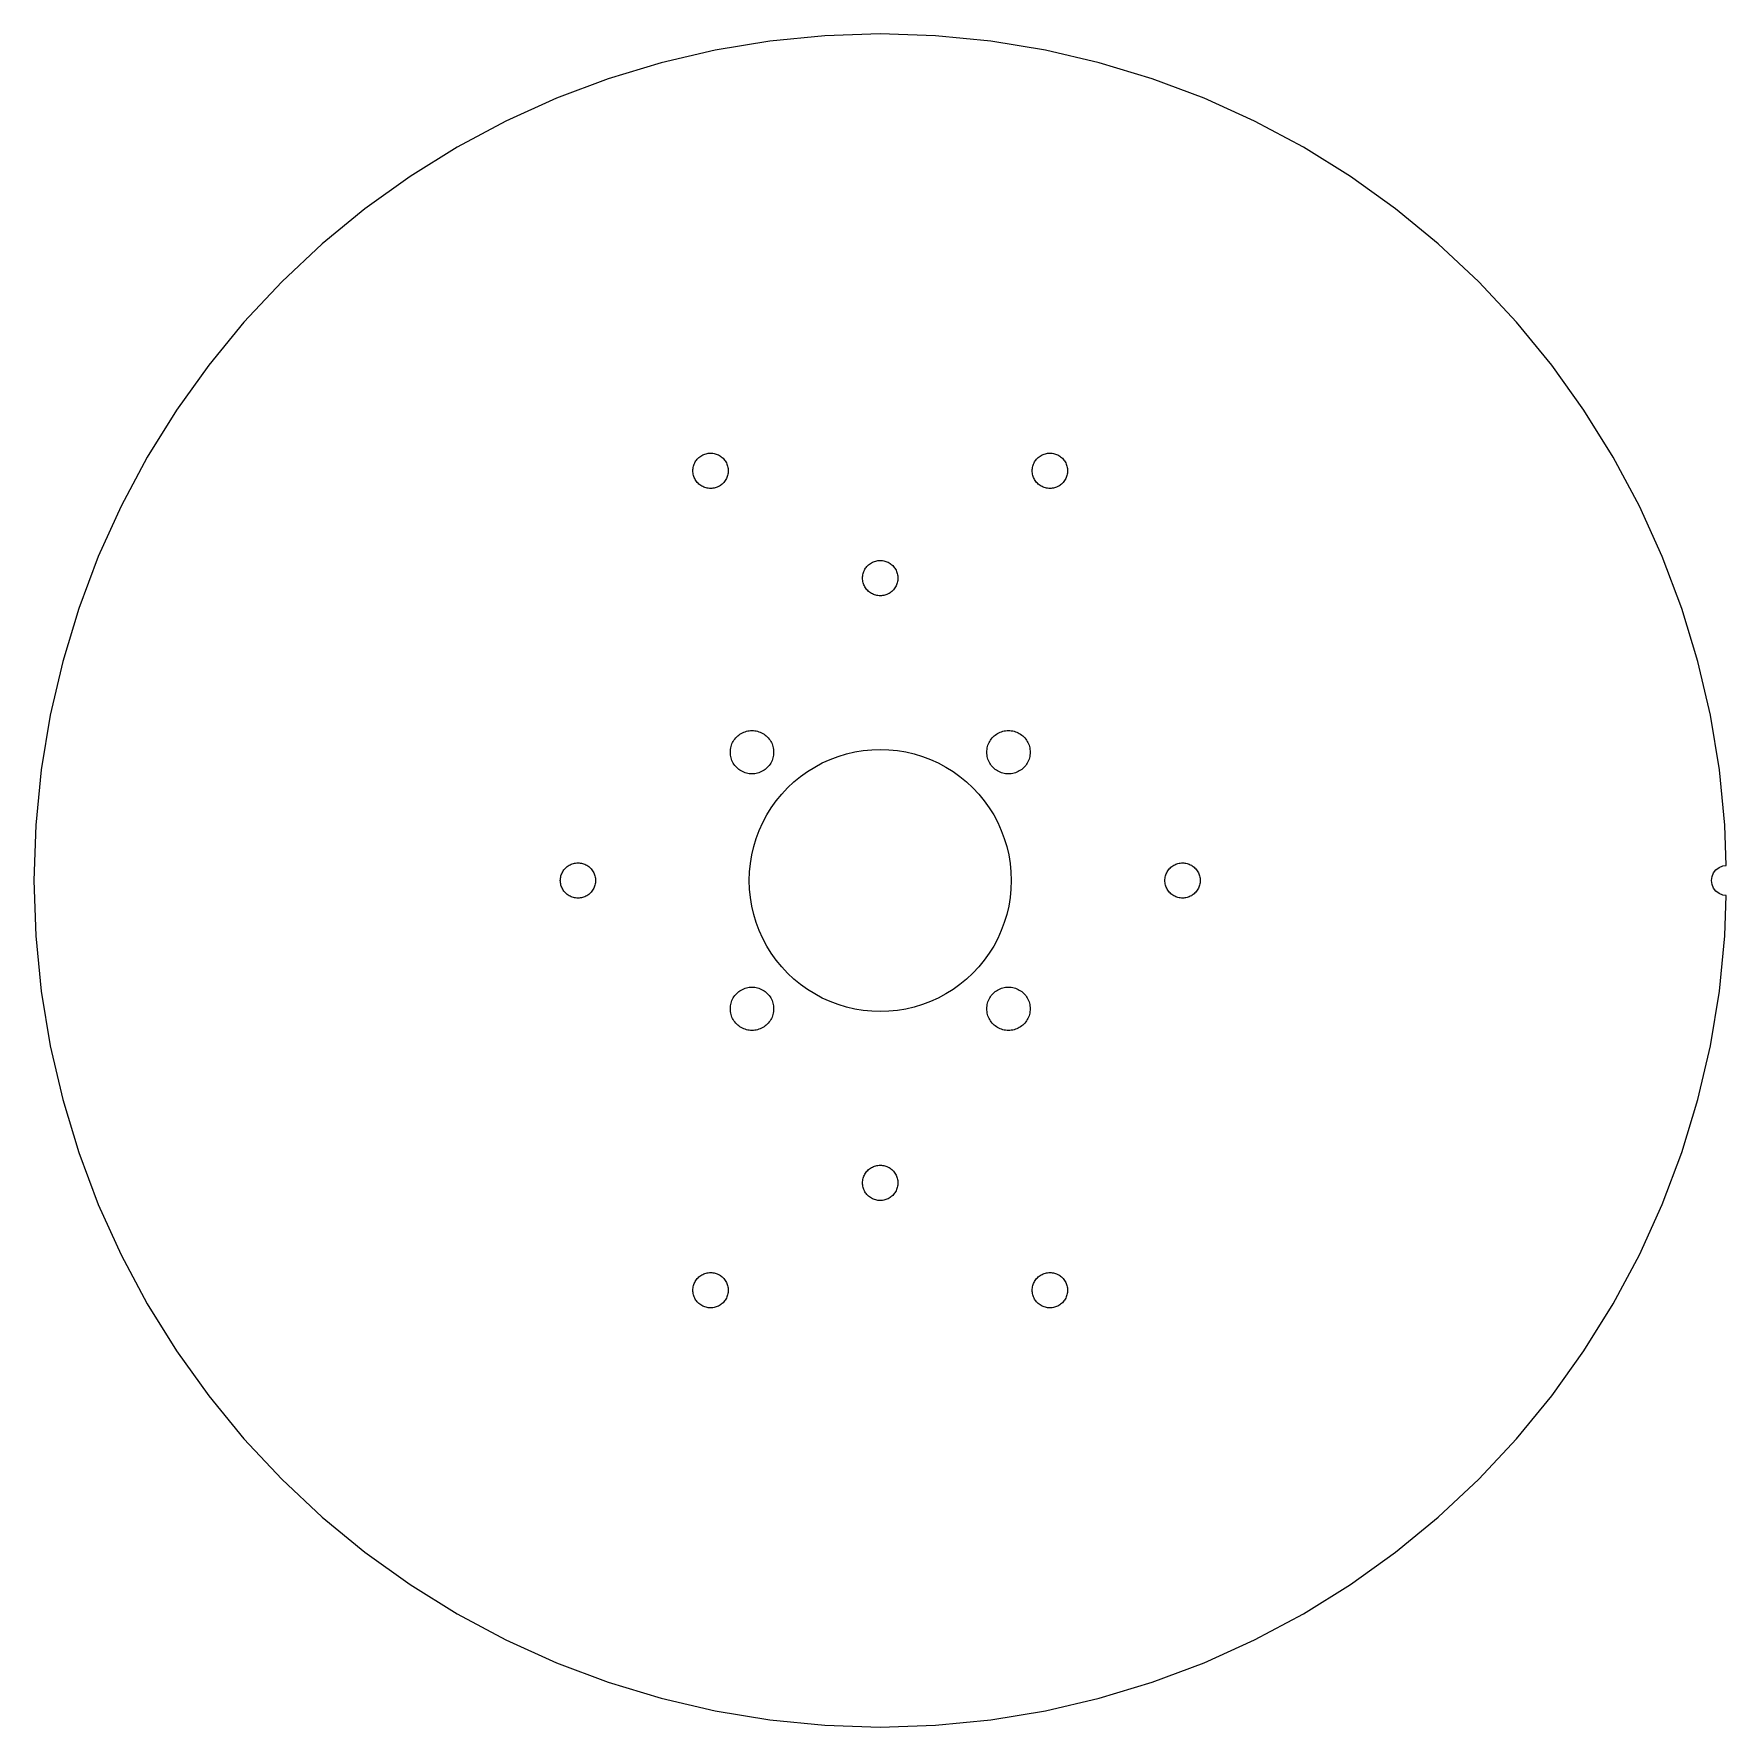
# Model space of a CAD drawing. Header units: metres. Extents: x -84 to 84, y -84 to 84.
import ezdxf

# ---------------------------------------------------------------- set-up
doc = ezdxf.new("R2010")
doc.units = ezdxf.units.M

msp = doc.modelspace()

# ---------------------------------------------------------------- linework, layer by layer
for p, q in [((0, 84), (-5.49385, 83.8201)), ((5.49385, 83.8201), (0, 84)), ((-16.3876, 82.386), (-21.7408, 81.1378)), ((-10.9642, 83.2814), (-16.3876, 82.386)), ((-5.49385, 83.8201), (-10.9642, 83.2814)), ((10.9642, 83.2814), (5.49385, 83.8201)), ((16.3876, 82.386), (10.9642, 83.2814)), ((21.7408, 81.1378), (16.3876, 82.386)), ((-21.7408, 81.1378), (-27.0009, 79.5421)), ((27.0009, 79.5421), (21.7408, 81.1378)), ((-27.0009, 79.5421), (-32.1454, 77.6059)), ((32.1454, 77.6059), (27.0009, 79.5421)), ((-32.1454, 77.6059), (-37.1522, 75.3373)), ((37.1522, 75.3373), (32.1454, 77.6059)), ((-37.1522, 75.3373), (-42, 72.7461)), ((42, 72.7461), (37.1522, 75.3373)), ((-42, 72.7461), (-46.6679, 69.8434)), ((46.6679, 69.8434), (42, 72.7461)), ((-46.6679, 69.8434), (-51.136, 66.6417)), ((51.136, 66.6417), (46.6679, 69.8434)), ((-51.136, 66.6417), (-55.385, 63.1545)), ((55.385, 63.1545), (51.136, 66.6417)), ((-55.385, 63.1545), (-59.397, 59.397)), ((59.397, 59.397), (55.385, 63.1545)), ((-59.397, 59.397), (-63.1545, 55.385)), ((63.1545, 55.385), (59.397, 59.397)), ((-63.1545, 55.385), (-66.6417, 51.136)), ((66.6417, 51.136), (63.1545, 55.385)), ((-66.6417, 51.136), (-69.8434, 46.6679)), ((69.8434, 46.6679), (66.6417, 51.136)), ((-69.8434, 46.6679), (-72.7461, 42)), ((72.7461, 42), (69.8434, 46.6679)), ((-72.7461, 42), (-75.3373, 37.1522)), ((-17.9919, 41.9664), (-17.9034, 42.0391)), ((-17.9034, 42.0391), (-17.8103, 42.1058)), ((-17.8103, 42.1058), (-17.7131, 42.1662)), ((-17.7131, 42.1662), (-17.6121, 42.2202)), ((-17.6121, 42.2202), (-17.5078, 42.2675)), ((-17.5078, 42.2675), (-17.4006, 42.3078)), ((-17.4006, 42.3078), (-17.291, 42.3411)), ((-17.291, 42.3411), (-17.1795, 42.3671)), ((-17.1795, 42.3671), (-17.0665, 42.3857)), ((-17.0665, 42.3857), (-16.9525, 42.3969)), ((-16.9525, 42.3969), (-16.8381, 42.4007)), ((-16.8381, 42.4007), (-16.7236, 42.3969)), ((-16.7236, 42.3969), (-16.6096, 42.3857)), ((-16.6096, 42.3857), (-16.4967, 42.3671)), ((-16.4967, 42.3671), (-16.3851, 42.3411)), ((-16.3851, 42.3411), (-16.2755, 42.3078)), ((-16.2755, 42.3078), (-16.1684, 42.2675)), ((-16.1684, 42.2675), (-16.0641, 42.2202)), ((-16.0641, 42.2202), (-15.9631, 42.1662)), ((-15.9631, 42.1662), (-15.8658, 42.1058)), ((-15.8658, 42.1058), (-15.7727, 42.0391)), ((-15.7727, 42.0391), (-15.6842, 41.9664)), ((15.6842, 41.9664), (15.7727, 42.0391)), ((15.7727, 42.0391), (15.8658, 42.1058)), ((15.8658, 42.1058), (15.9631, 42.1662)), ((15.9631, 42.1662), (16.0641, 42.2202)), ((16.0641, 42.2202), (16.1684, 42.2675)), ((16.1684, 42.2675), (16.2755, 42.3078)), ((16.2755, 42.3078), (16.3851, 42.3411)), ((16.3851, 42.3411), (16.4967, 42.3671)), ((16.4967, 42.3671), (16.6096, 42.3857)), ((16.6096, 42.3857), (16.7236, 42.3969)), ((16.7236, 42.3969), (16.8381, 42.4007)), ((16.8381, 42.4007), (16.9525, 42.3969)), ((16.9525, 42.3969), (17.0665, 42.3857)), ((17.0665, 42.3857), (17.1795, 42.3671)), ((17.1795, 42.3671), (17.291, 42.3411)), ((17.291, 42.3411), (17.4006, 42.3078)), ((17.4006, 42.3078), (17.5078, 42.2675)), ((17.5078, 42.2675), (17.6121, 42.2202)), ((17.6121, 42.2202), (17.7131, 42.1662)), ((17.7131, 42.1662), (17.8103, 42.1058)), ((17.8103, 42.1058), (17.9034, 42.0391)), ((17.9034, 42.0391), (17.9919, 41.9664)), ((75.3373, 37.1522), (72.7461, 42)), ((-18.5881, 40.6507), (-18.5843, 40.7652)), ((-18.5843, 40.5362), (-18.5881, 40.6507)), ((-18.5843, 40.7652), (-18.5731, 40.8791)), ((-18.5731, 40.4223), (-18.5843, 40.5362)), ((-18.5731, 40.8791), (-18.5544, 40.9921)), ((-18.5544, 40.3093), (-18.5731, 40.4223)), ((-18.5544, 40.9921), (-18.5284, 41.1036)), ((-18.5284, 41.1036), (-18.4952, 41.2132)), ((-18.4952, 41.2132), (-18.4548, 41.3204)), ((-18.4548, 41.3204), (-18.4076, 41.4247)), ((-18.4076, 41.4247), (-18.3536, 41.5257)), ((-18.3536, 41.5257), (-18.2931, 41.6229)), ((-18.2931, 41.6229), (-18.2264, 41.716)), ((-18.2264, 41.716), (-18.1538, 41.8046)), ((-18.1538, 41.8046), (-18.0755, 41.8881)), ((-18.0755, 41.8881), (-17.9919, 41.9664)), ((-15.6842, 41.9664), (-15.6006, 41.8881)), ((-15.6006, 41.8881), (-15.5223, 41.8046)), ((-15.5223, 41.8046), (-15.4497, 41.716)), ((-15.4497, 41.716), (-15.383, 41.6229)), ((-15.383, 41.6229), (-15.3225, 41.5257)), ((-15.3225, 41.5257), (-15.2685, 41.4247)), ((-15.2685, 41.4247), (-15.2213, 41.3204)), ((-15.2213, 41.3204), (-15.1809, 41.2132)), ((-15.1809, 41.2132), (-15.1477, 41.1036)), ((-15.1477, 41.1036), (-15.1217, 40.9921)), ((-15.1217, 40.9921), (-15.103, 40.8791)), ((-15.103, 40.4223), (-15.1217, 40.3093)), ((-15.103, 40.8791), (-15.0918, 40.7652)), ((-15.0918, 40.5362), (-15.103, 40.4223)), ((-15.0918, 40.7652), (-15.0881, 40.6507)), ((-15.0881, 40.6507), (-15.0918, 40.5362)), ((15.0881, 40.6507), (15.0918, 40.7652)), ((15.0918, 40.5362), (15.0881, 40.6507)), ((15.0918, 40.7652), (15.103, 40.8791)), ((15.103, 40.4223), (15.0918, 40.5362)), ((15.103, 40.8791), (15.1217, 40.9921)), ((15.1217, 40.3093), (15.103, 40.4223)), ((15.1217, 40.9921), (15.1477, 41.1036)), ((15.1477, 41.1036), (15.1809, 41.2132)), ((15.1809, 41.2132), (15.2213, 41.3204)), ((15.2213, 41.3204), (15.2685, 41.4247)), ((15.2685, 41.4247), (15.3225, 41.5257)), ((15.3225, 41.5257), (15.383, 41.6229)), ((15.383, 41.6229), (15.4497, 41.716)), ((15.4497, 41.716), (15.5223, 41.8046)), ((15.5223, 41.8046), (15.6006, 41.8881)), ((15.6006, 41.8881), (15.6842, 41.9664)), ((17.9919, 41.9664), (18.0755, 41.8881)), ((18.0755, 41.8881), (18.1538, 41.8046)), ((18.1538, 41.8046), (18.2264, 41.716)), ((18.2264, 41.716), (18.2931, 41.6229)), ((18.2931, 41.6229), (18.3536, 41.5257)), ((18.3536, 41.5257), (18.4076, 41.4247)), ((18.4076, 41.4247), (18.4548, 41.3204)), ((18.4548, 41.3204), (18.4952, 41.2132)), ((18.4952, 41.2132), (18.5284, 41.1036)), ((18.5284, 41.1036), (18.5544, 40.9921)), ((18.5544, 40.9921), (18.5731, 40.8791)), ((18.5731, 40.4223), (18.5544, 40.3093)), ((18.5731, 40.8791), (18.5843, 40.7652)), ((18.5843, 40.5362), (18.5731, 40.4223)), ((18.5843, 40.7652), (18.5881, 40.6507)), ((18.5881, 40.6507), (18.5843, 40.5362)), ((-18.5284, 40.1978), (-18.5544, 40.3093)), ((-18.4952, 40.0882), (-18.5284, 40.1978)), ((-18.4548, 39.981), (-18.4952, 40.0882)), ((-18.4076, 39.8767), (-18.4548, 39.981)), ((-18.3536, 39.7757), (-18.4076, 39.8767)), ((-18.2931, 39.6784), (-18.3536, 39.7757)), ((-18.2264, 39.5854), (-18.2931, 39.6784)), ((-18.1538, 39.4968), (-18.2264, 39.5854)), ((-18.0755, 39.4133), (-18.1538, 39.4968)), ((-17.9919, 39.335), (-18.0755, 39.4133)), ((-17.9034, 39.2623), (-17.9919, 39.335)), ((-17.8103, 39.1956), (-17.9034, 39.2623)), ((-17.7131, 39.1351), (-17.8103, 39.1956)), ((-17.6121, 39.0812), (-17.7131, 39.1351)), ((-17.5078, 39.0339), (-17.6121, 39.0812)), ((-17.4006, 38.9936), (-17.5078, 39.0339)), ((-17.291, 38.9603), (-17.4006, 38.9936)), ((-17.1795, 38.9343), (-17.291, 38.9603)), ((-17.0665, 38.9157), (-17.1795, 38.9343)), ((-16.9525, 38.9044), (-17.0665, 38.9157)), ((-16.8381, 38.9007), (-16.9525, 38.9044)), ((-16.7236, 38.9044), (-16.8381, 38.9007)), ((-16.6096, 38.9157), (-16.7236, 38.9044)), ((-16.4967, 38.9343), (-16.6096, 38.9157)), ((-16.3851, 38.9603), (-16.4967, 38.9343)), ((-16.2755, 38.9936), (-16.3851, 38.9603)), ((-16.1684, 39.0339), (-16.2755, 38.9936)), ((-16.0641, 39.0812), (-16.1684, 39.0339)), ((-15.9631, 39.1351), (-16.0641, 39.0812)), ((-15.8658, 39.1956), (-15.9631, 39.1351)), ((-15.7727, 39.2623), (-15.8658, 39.1956)), ((-15.6842, 39.335), (-15.7727, 39.2623)), ((-15.6006, 39.4133), (-15.6842, 39.335)), ((-15.5223, 39.4968), (-15.6006, 39.4133)), ((-15.4497, 39.5854), (-15.5223, 39.4968)), ((-15.383, 39.6784), (-15.4497, 39.5854)), ((-15.3225, 39.7757), (-15.383, 39.6784)), ((-15.2685, 39.8767), (-15.3225, 39.7757)), ((-15.2213, 39.981), (-15.2685, 39.8767)), ((-15.1809, 40.0882), (-15.2213, 39.981)), ((-15.1477, 40.1978), (-15.1809, 40.0882)), ((-15.1217, 40.3093), (-15.1477, 40.1978)), ((15.1477, 40.1978), (15.1217, 40.3093)), ((15.1809, 40.0882), (15.1477, 40.1978)), ((15.2213, 39.981), (15.1809, 40.0882)), ((15.2685, 39.8767), (15.2213, 39.981)), ((15.3225, 39.7757), (15.2685, 39.8767)), ((15.383, 39.6784), (15.3225, 39.7757)), ((15.4497, 39.5854), (15.383, 39.6784)), ((15.5223, 39.4968), (15.4497, 39.5854)), ((15.6006, 39.4133), (15.5223, 39.4968)), ((15.6842, 39.335), (15.6006, 39.4133)), ((15.7727, 39.2623), (15.6842, 39.335)), ((15.8658, 39.1956), (15.7727, 39.2623)), ((15.9631, 39.1351), (15.8658, 39.1956)), ((16.0641, 39.0812), (15.9631, 39.1351)), ((16.1684, 39.0339), (16.0641, 39.0812)), ((16.2755, 38.9936), (16.1684, 39.0339)), ((16.3851, 38.9603), (16.2755, 38.9936)), ((16.4967, 38.9343), (16.3851, 38.9603)), ((16.6096, 38.9157), (16.4967, 38.9343)), ((16.7236, 38.9044), (16.6096, 38.9157)), ((16.8381, 38.9007), (16.7236, 38.9044)), ((16.9525, 38.9044), (16.8381, 38.9007)), ((17.0665, 38.9157), (16.9525, 38.9044)), ((17.1795, 38.9343), (17.0665, 38.9157)), ((17.291, 38.9603), (17.1795, 38.9343)), ((17.4006, 38.9936), (17.291, 38.9603)), ((17.5078, 39.0339), (17.4006, 38.9936)), ((17.6121, 39.0812), (17.5078, 39.0339)), ((17.7131, 39.1351), (17.6121, 39.0812)), ((17.8103, 39.1956), (17.7131, 39.1351)), ((17.9034, 39.2623), (17.8103, 39.1956)), ((17.9919, 39.335), (17.9034, 39.2623)), ((18.0755, 39.4133), (17.9919, 39.335)), ((18.1538, 39.4968), (18.0755, 39.4133)), ((18.2264, 39.5854), (18.1538, 39.4968)), ((18.2931, 39.6784), (18.2264, 39.5854)), ((18.3536, 39.7757), (18.2931, 39.6784)), ((18.4076, 39.8767), (18.3536, 39.7757)), ((18.4548, 39.981), (18.4076, 39.8767)), ((18.4952, 40.0882), (18.4548, 39.981)), ((18.5284, 40.1978), (18.4952, 40.0882)), ((18.5544, 40.3093), (18.5284, 40.1978)), ((-75.3373, 37.1522), (-77.6059, 32.1454)), ((77.6059, 32.1454), (75.3373, 37.1522)), ((-77.6059, 32.1454), (-79.5421, 27.0009)), ((79.5421, 27.0009), (77.6059, 32.1454)), ((-1.73502, 30.2284), (-1.71637, 30.3414)), ((-1.71637, 30.3414), (-1.69037, 30.4529)), ((-1.69037, 30.4529), (-1.65712, 30.5625)), ((-1.65712, 30.5625), (-1.61678, 30.6697)), ((-1.61678, 30.6697), (-1.56952, 30.774)), ((-1.56952, 30.774), (-1.51553, 30.875)), ((-1.51553, 30.875), (-1.45506, 30.9722)), ((-1.45506, 30.9722), (-1.38837, 31.0653)), ((-1.38837, 31.0653), (-1.31572, 31.1539)), ((-1.31572, 31.1539), (-1.23743, 31.2374)), ((-1.23743, 31.2374), (-1.15385, 31.3157)), ((-1.15385, 31.3157), (-1.06532, 31.3884)), ((-1.06532, 31.3884), (-0.972244, 31.4551)), ((-0.972244, 31.4551), (-0.875, 31.5155)), ((-0.875, 31.5155), (-0.774002, 31.5695)), ((-0.774002, 31.5695), (-0.669693, 31.6168)), ((-0.669693, 31.6168), (-0.562515, 31.6571)), ((-0.562515, 31.6571), (-0.452927, 31.6904)), ((-0.452927, 31.6904), (-0.3414, 31.7164)), ((-0.3414, 31.7164), (-0.228409, 31.735)), ((-0.228409, 31.735), (-0.114441, 31.7462)), ((-0.114441, 31.7462), (0, 31.75)), ((0, 31.75), (0.114441, 31.7462)), ((0.114441, 31.7462), (0.228409, 31.735)), ((0.228409, 31.735), (0.3414, 31.7164)), ((0.3414, 31.7164), (0.452927, 31.6904)), ((0.452927, 31.6904), (0.562515, 31.6571)), ((0.562515, 31.6571), (0.669693, 31.6168)), ((0.669693, 31.6168), (0.774002, 31.5695)), ((0.774002, 31.5695), (0.875, 31.5155)), ((0.875, 31.5155), (0.972244, 31.4551)), ((0.972244, 31.4551), (1.06532, 31.3884)), ((1.06532, 31.3884), (1.15385, 31.3157)), ((1.15385, 31.3157), (1.23743, 31.2374)), ((1.23743, 31.2374), (1.31572, 31.1539)), ((1.31572, 31.1539), (1.38837, 31.0653)), ((1.38837, 31.0653), (1.45506, 30.9722)), ((1.45506, 30.9722), (1.51553, 30.875)), ((1.51553, 30.875), (1.56952, 30.774)), ((1.56952, 30.774), (1.61678, 30.6697)), ((1.61678, 30.6697), (1.65712, 30.5625)), ((1.65712, 30.5625), (1.69037, 30.4529)), ((1.69037, 30.4529), (1.71637, 30.3414)), ((1.71637, 30.3414), (1.73502, 30.2284)), ((-1.75, 30), (-1.74625, 30.1144)), ((-1.74625, 29.8855), (-1.75, 30)), ((-1.74625, 30.1144), (-1.73502, 30.2284)), ((-1.73502, 29.7716), (-1.74625, 29.8855)), ((-1.71637, 29.6586), (-1.73502, 29.7716)), ((-1.69037, 29.5471), (-1.71637, 29.6586)), ((-1.65712, 29.4375), (-1.69037, 29.5471)), ((-1.61678, 29.3303), (-1.65712, 29.4375)), ((-1.56952, 29.226), (-1.61678, 29.3303)), ((-1.51553, 29.125), (-1.56952, 29.226)), ((-1.45506, 29.0277), (-1.51553, 29.125)), ((-1.38837, 28.9347), (-1.45506, 29.0277)), ((-1.31572, 28.8461), (-1.38837, 28.9347)), ((-1.23743, 28.7626), (-1.31572, 28.8461)), ((-1.15385, 28.6843), (-1.23743, 28.7626)), ((-1.06532, 28.6116), (-1.15385, 28.6843)), ((-0.972244, 28.5449), (-1.06532, 28.6116)), ((1.06532, 28.6116), (0.972244, 28.5449)), ((1.15385, 28.6843), (1.06532, 28.6116)), ((1.23743, 28.7626), (1.15385, 28.6843)), ((1.31572, 28.8461), (1.23743, 28.7626)), ((1.38837, 28.9347), (1.31572, 28.8461)), ((1.45506, 29.0277), (1.38837, 28.9347)), ((1.51553, 29.125), (1.45506, 29.0277)), ((1.56952, 29.226), (1.51553, 29.125)), ((1.61678, 29.3303), (1.56952, 29.226)), ((1.65712, 29.4375), (1.61678, 29.3303)), ((1.69037, 29.5471), (1.65712, 29.4375)), ((1.71637, 29.6586), (1.69037, 29.5471)), ((1.73502, 29.7716), (1.71637, 29.6586)), ((1.73502, 30.2284), (1.74625, 30.1144)), ((1.74625, 29.8855), (1.73502, 29.7716)), ((1.74625, 30.1144), (1.75, 30)), ((1.75, 30), (1.74625, 29.8855)), ((-79.5421, 27.0009), (-81.1378, 21.7408)), ((-0.875, 28.4845), (-0.972244, 28.5449)), ((-0.774002, 28.4305), (-0.875, 28.4845)), ((-0.669693, 28.3832), (-0.774002, 28.4305)), ((-0.562515, 28.3429), (-0.669693, 28.3832)), ((-0.452927, 28.3096), (-0.562515, 28.3429)), ((-0.3414, 28.2836), (-0.452927, 28.3096)), ((-0.228409, 28.265), (-0.3414, 28.2836)), ((-0.114441, 28.2537), (-0.228409, 28.265)), ((0, 28.25), (-0.114441, 28.2537)), ((0.114441, 28.2537), (0, 28.25)), ((0.228409, 28.265), (0.114441, 28.2537)), ((0.3414, 28.2836), (0.228409, 28.265)), ((0.452927, 28.3096), (0.3414, 28.2836)), ((0.562515, 28.3429), (0.452927, 28.3096)), ((0.669693, 28.3832), (0.562515, 28.3429)), ((0.774002, 28.4305), (0.669693, 28.3832)), ((0.875, 28.4845), (0.774002, 28.4305)), ((0.972244, 28.5449), (0.875, 28.4845)), ((81.1378, 21.7408), (79.5421, 27.0009)), ((-81.1378, 21.7408), (-82.386, 16.3876)), ((82.386, 16.3876), (81.1378, 21.7408)), ((-82.386, 16.3876), (-83.2814, 10.9642)), ((83.2814, 10.9642), (82.386, 16.3876)), ((-14.7638, 13.419), (-14.7142, 13.5507)), ((-14.7142, 13.5507), (-14.6562, 13.6788)), ((-14.6562, 13.6788), (-14.5899, 13.8029)), ((-14.5899, 13.8029), (-14.5156, 13.9224)), ((-14.5156, 13.9224), (-14.4336, 14.0368)), ((-14.4336, 14.0368), (-14.3444, 14.1455)), ((-14.3444, 14.1455), (-14.2482, 14.2482)), ((-14.2482, 14.2482), (-14.1455, 14.3444)), ((-14.1455, 14.3444), (-14.0368, 14.4336)), ((-14.0368, 14.4336), (-13.9224, 14.5156)), ((-13.9224, 14.5156), (-13.8029, 14.5899)), ((-13.8029, 14.5899), (-13.6788, 14.6562)), ((-13.6788, 14.6562), (-13.5507, 14.7142)), ((-13.5507, 14.7142), (-13.419, 14.7638)), ((-13.419, 14.7638), (-13.2844, 14.8047)), ((-13.2844, 14.8047), (-13.1474, 14.8366)), ((-13.1474, 14.8366), (-13.0085, 14.8595)), ((-13.0085, 14.8595), (-12.8685, 14.8733)), ((-12.8685, 14.8733), (-12.7279, 14.8779)), ((-12.7279, 14.8779), (-12.5873, 14.8733)), ((-12.5873, 14.8733), (-12.4473, 14.8595)), ((-12.4473, 14.8595), (-12.3085, 14.8366)), ((-12.3085, 14.8366), (-12.1714, 14.8047)), ((-12.1714, 14.8047), (-12.0368, 14.7638)), ((-12.0368, 14.7638), (-11.9052, 14.7142)), ((-11.9052, 14.7142), (-11.777, 14.6562)), ((-11.777, 14.6562), (-11.6529, 14.5899)), ((-11.6529, 14.5899), (-11.5334, 14.5156)), ((-11.5334, 14.5156), (-11.4191, 14.4336)), ((-11.4191, 14.4336), (-11.3103, 14.3444)), ((-11.3103, 14.3444), (-11.2076, 14.2482)), ((-11.2076, 14.2482), (-11.1115, 14.1455)), ((-11.1115, 14.1455), (-11.0222, 14.0368)), ((-11.0222, 14.0368), (-10.9403, 13.9224)), ((-10.9403, 13.9224), (-10.866, 13.8029)), ((-10.866, 13.8029), (-10.7996, 13.6788)), ((-10.7996, 13.6788), (-10.7416, 13.5507)), ((-10.7416, 13.5507), (-10.692, 13.419)), ((10.692, 13.419), (10.7416, 13.5507)), ((10.7416, 13.5507), (10.7996, 13.6788)), ((10.7996, 13.6788), (10.866, 13.8029)), ((10.866, 13.8029), (10.9403, 13.9224)), ((10.9403, 13.9224), (11.0222, 14.0368)), ((11.0222, 14.0368), (11.1115, 14.1455)), ((11.1115, 14.1455), (11.2076, 14.2482)), ((11.2076, 14.2482), (11.3103, 14.3444)), ((11.3103, 14.3444), (11.4191, 14.4336)), ((11.4191, 14.4336), (11.5334, 14.5156)), ((11.5334, 14.5156), (11.6529, 14.5899)), ((11.6529, 14.5899), (11.777, 14.6562)), ((11.777, 14.6562), (11.9052, 14.7142)), ((11.9052, 14.7142), (12.0368, 14.7638)), ((12.0368, 14.7638), (12.1714, 14.8047)), ((12.1714, 14.8047), (12.3085, 14.8366)), ((12.3085, 14.8366), (12.4473, 14.8595)), ((12.4473, 14.8595), (12.5873, 14.8733)), ((12.5873, 14.8733), (12.7279, 14.8779)), ((12.7279, 14.8779), (12.8685, 14.8733)), ((12.8685, 14.8733), (13.0085, 14.8595)), ((13.0085, 14.8595), (13.1474, 14.8366)), ((13.1474, 14.8366), (13.2844, 14.8047)), ((13.2844, 14.8047), (13.419, 14.7638)), ((13.419, 14.7638), (13.5507, 14.7142)), ((13.5507, 14.7142), (13.6788, 14.6562)), ((13.6788, 14.6562), (13.8029, 14.5899)), ((13.8029, 14.5899), (13.9224, 14.5156)), ((13.9224, 14.5156), (14.0368, 14.4336)), ((14.0368, 14.4336), (14.1455, 14.3444)), ((14.1455, 14.3444), (14.2482, 14.2482)), ((14.2482, 14.2482), (14.3444, 14.1455)), ((14.3444, 14.1455), (14.4336, 14.0368)), ((14.4336, 14.0368), (14.5156, 13.9224)), ((14.5156, 13.9224), (14.5899, 13.8029)), ((14.5899, 13.8029), (14.6562, 13.6788)), ((14.6562, 13.6788), (14.7142, 13.5507)), ((14.7142, 13.5507), (14.7638, 13.419)), ((-14.8779, 12.7279), (-14.8733, 12.8685)), ((-14.8733, 12.5873), (-14.8779, 12.7279)), ((-14.8733, 12.8685), (-14.8595, 13.0085)), ((-14.8595, 12.4473), (-14.8733, 12.5873)), ((-14.8595, 13.0085), (-14.8366, 13.1474)), ((-14.8366, 12.3085), (-14.8595, 12.4473)), ((-14.8366, 13.1474), (-14.8047, 13.2844)), ((-14.8047, 12.1714), (-14.8366, 12.3085)), ((-14.8047, 13.2844), (-14.7638, 13.419)), ((-14.7638, 12.0368), (-14.8047, 12.1714)), ((-14.7142, 11.9052), (-14.7638, 12.0368)), ((-14.6562, 11.777), (-14.7142, 11.9052)), ((-14.5899, 11.6529), (-14.6562, 11.777)), ((-10.7996, 11.777), (-10.866, 11.6529)), ((-10.7416, 11.9052), (-10.7996, 11.777)), ((-10.692, 12.0368), (-10.7416, 11.9052)), ((-10.692, 13.419), (-10.6512, 13.2844)), ((-10.6512, 12.1714), (-10.692, 12.0368)), ((-10.6512, 13.2844), (-10.6192, 13.1474)), ((-10.6192, 12.3085), (-10.6512, 12.1714)), ((-10.6192, 13.1474), (-10.5963, 13.0085)), ((-10.5963, 12.4473), (-10.6192, 12.3085)), ((-10.5963, 13.0085), (-10.5825, 12.8685)), ((-10.5825, 12.5873), (-10.5963, 12.4473)), ((-10.5825, 12.8685), (-10.5779, 12.7279)), ((-10.5779, 12.7279), (-10.5825, 12.5873)), ((-5.74974, 11.6593), (-4.97488, 12.0104)), ((-4.97488, 12.0104), (-4.17871, 12.3101)), ((-4.17871, 12.3101), (-3.36464, 12.557)), ((-3.36464, 12.557), (-2.53616, 12.7502)), ((-2.53616, 12.7502), (-1.69684, 12.8888)), ((-1.69684, 12.8888), (-0.850235, 12.9722)), ((-0.850235, 12.9722), (0, 13)), ((0, 13), (0.850235, 12.9722)), ((0.850235, 12.9722), (1.69684, 12.8888)), ((1.69684, 12.8888), (2.53616, 12.7502)), ((2.53616, 12.7502), (3.36464, 12.557)), ((3.36464, 12.557), (4.17871, 12.3101)), ((4.17871, 12.3101), (4.97488, 12.0104)), ((4.97488, 12.0104), (5.74974, 11.6593)), ((10.5779, 12.7279), (10.5825, 12.8685)), ((10.5825, 12.5873), (10.5779, 12.7279)), ((10.5825, 12.8685), (10.5963, 13.0085)), ((10.5963, 12.4473), (10.5825, 12.5873)), ((10.5963, 13.0085), (10.6192, 13.1474)), ((10.6192, 12.3085), (10.5963, 12.4473)), ((10.6192, 13.1474), (10.6512, 13.2844)), ((10.6512, 12.1714), (10.6192, 12.3085)), ((10.6512, 13.2844), (10.692, 13.419)), ((10.692, 12.0368), (10.6512, 12.1714)), ((10.7416, 11.9052), (10.692, 12.0368)), ((10.7996, 11.777), (10.7416, 11.9052)), ((10.866, 11.6529), (10.7996, 11.777)), ((14.6562, 11.777), (14.5899, 11.6529)), ((14.7142, 11.9052), (14.6562, 11.777)), ((14.7638, 12.0368), (14.7142, 11.9052)), ((14.7638, 13.419), (14.8047, 13.2844)), ((14.8047, 12.1714), (14.7638, 12.0368)), ((14.8047, 13.2844), (14.8366, 13.1474)), ((14.8366, 12.3085), (14.8047, 12.1714)), ((14.8366, 13.1474), (14.8595, 13.0085)), ((14.8595, 12.4473), (14.8366, 12.3085)), ((14.8595, 13.0085), (14.8733, 12.8685)), ((14.8733, 12.5873), (14.8595, 12.4473)), ((14.8733, 12.8685), (14.8779, 12.7279)), ((14.8779, 12.7279), (14.8733, 12.5873)), ((-83.2814, 10.9642), (-83.8201, 5.49385)), ((-14.5156, 11.5334), (-14.5899, 11.6529)), ((-14.4336, 11.4191), (-14.5156, 11.5334)), ((-14.3444, 11.3103), (-14.4336, 11.4191)), ((-14.2482, 11.2076), (-14.3444, 11.3103)), ((-14.1455, 11.1115), (-14.2482, 11.2076)), ((-14.0368, 11.0222), (-14.1455, 11.1115)), ((-13.9224, 10.9403), (-14.0368, 11.0222)), ((-13.8029, 10.866), (-13.9224, 10.9403)), ((-13.6788, 10.7996), (-13.8029, 10.866)), ((-13.5507, 10.7416), (-13.6788, 10.7996)), ((-13.419, 10.692), (-13.5507, 10.7416)), ((-13.2844, 10.6512), (-13.419, 10.692)), ((-13.1474, 10.6192), (-13.2844, 10.6512)), ((-13.0085, 10.5963), (-13.1474, 10.6192)), ((-12.8685, 10.5825), (-13.0085, 10.5963)), ((-12.7279, 10.5779), (-12.8685, 10.5825)), ((-12.5873, 10.5825), (-12.7279, 10.5779)), ((-12.4473, 10.5963), (-12.5873, 10.5825)), ((-12.3085, 10.6192), (-12.4473, 10.5963)), ((-12.1714, 10.6512), (-12.3085, 10.6192)), ((-12.0368, 10.692), (-12.1714, 10.6512)), ((-11.9052, 10.7416), (-12.0368, 10.692)), ((-11.777, 10.7996), (-11.9052, 10.7416)), ((-11.6529, 10.866), (-11.777, 10.7996)), ((-11.5334, 10.9403), (-11.6529, 10.866)), ((-11.4191, 11.0222), (-11.5334, 10.9403)), ((-11.3103, 11.1115), (-11.4191, 11.0222)), ((-11.2076, 11.2076), (-11.3103, 11.1115)), ((-11.1115, 11.3103), (-11.2076, 11.2076)), ((-11.0222, 11.4191), (-11.1115, 11.3103)), ((-10.9403, 11.5334), (-11.0222, 11.4191)), ((-10.866, 11.6529), (-10.9403, 11.5334)), ((-8.57149, 9.77391), (-7.91389, 10.3136)), ((-7.91389, 10.3136), (-7.22241, 10.8091)), ((-7.22241, 10.8091), (-6.5, 11.2583)), ((-6.5, 11.2583), (-5.74974, 11.6593)), ((5.74974, 11.6593), (6.5, 11.2583)), ((6.5, 11.2583), (7.22241, 10.8091)), ((7.22241, 10.8091), (7.91389, 10.3136)), ((7.91389, 10.3136), (8.57149, 9.77391)), ((10.9403, 11.5334), (10.866, 11.6529)), ((11.0222, 11.4191), (10.9403, 11.5334)), ((11.1115, 11.3103), (11.0222, 11.4191)), ((11.2076, 11.2076), (11.1115, 11.3103)), ((11.3103, 11.1115), (11.2076, 11.2076)), ((11.4191, 11.0222), (11.3103, 11.1115)), ((11.5334, 10.9403), (11.4191, 11.0222)), ((11.6529, 10.866), (11.5334, 10.9403)), ((11.777, 10.7996), (11.6529, 10.866)), ((11.9052, 10.7416), (11.777, 10.7996)), ((12.0368, 10.692), (11.9052, 10.7416)), ((12.1714, 10.6512), (12.0368, 10.692)), ((12.3085, 10.6192), (12.1714, 10.6512)), ((12.4473, 10.5963), (12.3085, 10.6192)), ((12.5873, 10.5825), (12.4473, 10.5963)), ((12.7279, 10.5779), (12.5873, 10.5825)), ((12.8685, 10.5825), (12.7279, 10.5779)), ((13.0085, 10.5963), (12.8685, 10.5825)), ((13.1474, 10.6192), (13.0085, 10.5963)), ((13.2844, 10.6512), (13.1474, 10.6192)), ((13.419, 10.692), (13.2844, 10.6512)), ((13.5507, 10.7416), (13.419, 10.692)), ((13.6788, 10.7996), (13.5507, 10.7416)), ((13.8029, 10.866), (13.6788, 10.7996)), ((13.9224, 10.9403), (13.8029, 10.866)), ((14.0368, 11.0222), (13.9224, 10.9403)), ((14.1455, 11.1115), (14.0368, 11.0222)), ((14.2482, 11.2076), (14.1455, 11.1115)), ((14.3444, 11.3103), (14.2482, 11.2076)), ((14.4336, 11.4191), (14.3444, 11.3103)), ((14.5156, 11.5334), (14.4336, 11.4191)), ((14.5899, 11.6529), (14.5156, 11.5334)), ((83.8201, 5.49385), (83.2814, 10.9642)), ((-10.3136, 7.91389), (-9.77391, 8.57149)), ((-9.77391, 8.57149), (-9.19238, 9.19238)), ((-9.19238, 9.19238), (-8.57149, 9.77391)), ((8.57149, 9.77391), (9.19238, 9.19238)), ((9.19238, 9.19238), (9.77391, 8.57149)), ((9.77391, 8.57149), (10.3136, 7.91389)), ((-11.2583, 6.5), (-10.8091, 7.22241)), ((-10.8091, 7.22241), (-10.3136, 7.91389)), ((10.3136, 7.91389), (10.8091, 7.22241)), ((10.8091, 7.22241), (11.2583, 6.5)), ((-83.8201, 5.49385), (-84, 0)), ((-12.0104, 4.97488), (-11.6593, 5.74974)), ((-11.6593, 5.74974), (-11.2583, 6.5)), ((11.2583, 6.5), (11.6593, 5.74974)), ((11.6593, 5.74974), (12.0104, 4.97488)), ((83.9511, 1.49356), (83.8201, 5.49385)), ((-12.7502, 2.53616), (-12.557, 3.36464)), ((-12.557, 3.36464), (-12.3101, 4.17871)), ((-12.3101, 4.17871), (-12.0104, 4.97488)), ((12.0104, 4.97488), (12.3101, 4.17871)), ((12.3101, 4.17871), (12.557, 3.36464)), ((12.557, 3.36464), (12.7502, 2.53616)), ((-30.5625, 1.65712), (-30.4529, 1.69037)), ((-30.4529, 1.69037), (-30.3414, 1.71637)), ((-30.3414, 1.71637), (-30.2284, 1.73502)), ((-30.2284, 1.73502), (-30.1144, 1.74625)), ((-30.1144, 1.74625), (-30, 1.75)), ((-30, 1.75), (-29.8855, 1.74625)), ((-29.8855, 1.74625), (-29.7716, 1.73502)), ((-29.7716, 1.73502), (-29.6586, 1.71637)), ((-29.6586, 1.71637), (-29.5471, 1.69037)), ((-29.5471, 1.69037), (-29.4375, 1.65712)), ((-12.9722, 0.850235), (-12.8888, 1.69684)), ((-12.8888, 1.69684), (-12.7502, 2.53616)), ((12.7502, 2.53616), (12.8888, 1.69684)), ((12.8888, 1.69684), (12.9722, 0.850235)), ((29.4375, 1.65712), (29.5471, 1.69037)), ((29.5471, 1.69037), (29.6586, 1.71637)), ((29.6586, 1.71637), (29.7716, 1.73502)), ((29.7716, 1.73502), (29.8855, 1.74625)), ((29.8855, 1.74625), (30, 1.75)), ((30, 1.75), (30.1144, 1.74625)), ((30.1144, 1.74625), (30.2284, 1.73502)), ((30.2284, 1.73502), (30.3414, 1.71637)), ((30.3414, 1.71637), (30.4529, 1.69037)), ((30.4529, 1.69037), (30.5625, 1.65712)), ((-84, 0), (-83.8201, -5.49385)), ((-31.75, 0), (-31.7462, 0.114441)), ((-31.7462, -0.114441), (-31.75, 0)), ((-31.7462, 0.114441), (-31.735, 0.228409)), ((-31.735, 0.228409), (-31.7164, 0.3414)), ((-31.7164, 0.3414), (-31.6904, 0.452927)), ((-31.6904, 0.452927), (-31.6571, 0.562515)), ((-31.6571, 0.562515), (-31.6168, 0.669693)), ((-31.6168, 0.669693), (-31.5695, 0.774002)), ((-31.5695, 0.774002), (-31.5155, 0.875)), ((-31.5155, 0.875), (-31.4551, 0.972244)), ((-31.4551, 0.972244), (-31.3884, 1.06532)), ((-31.3884, 1.06532), (-31.3157, 1.15385)), ((-31.3157, 1.15385), (-31.2374, 1.23743)), ((-31.2374, 1.23743), (-31.1539, 1.31572)), ((-31.1539, 1.31572), (-31.0653, 1.38837)), ((-31.0653, 1.38837), (-30.9722, 1.45506)), ((-30.9722, 1.45506), (-30.875, 1.51553)), ((-30.875, 1.51553), (-30.774, 1.56952)), ((-30.774, 1.56952), (-30.6697, 1.61678)), ((-30.6697, 1.61678), (-30.5625, 1.65712)), ((-29.4375, 1.65712), (-29.3303, 1.61678)), ((-29.3303, 1.61678), (-29.226, 1.56952)), ((-29.226, 1.56952), (-29.125, 1.51553)), ((-29.125, 1.51553), (-29.0277, 1.45506)), ((-29.0277, 1.45506), (-28.9347, 1.38837)), ((-28.9347, 1.38837), (-28.8461, 1.31572)), ((-28.8461, 1.31572), (-28.7626, 1.23743)), ((-28.7626, 1.23743), (-28.6843, 1.15385)), ((-28.6843, 1.15385), (-28.6116, 1.06532)), ((-28.6116, 1.06532), (-28.5449, 0.972244)), ((-28.5449, 0.972244), (-28.4845, 0.875)), ((-28.4845, 0.875), (-28.4305, 0.774002)), ((-28.4305, 0.774002), (-28.3832, 0.669693)), ((-28.3832, 0.669693), (-28.3429, 0.562515)), ((-28.3429, 0.562515), (-28.3096, 0.452927)), ((-28.3096, 0.452927), (-28.2836, 0.3414)), ((-28.2836, 0.3414), (-28.265, 0.228409)), ((-28.265, 0.228409), (-28.2537, 0.114441)), ((-28.2537, 0.114441), (-28.25, 0)), ((-28.25, 0), (-28.2537, -0.114441)), ((-13, 0), (-12.9722, 0.850235)), ((-12.9722, -0.850235), (-13, 0)), ((12.9722, 0.850235), (13, 0)), ((13, 0), (12.9722, -0.850235)), ((28.25, 0), (28.2537, 0.114441)), ((28.2537, -0.114441), (28.25, 0)), ((28.2537, 0.114441), (28.265, 0.228409)), ((28.265, 0.228409), (28.2836, 0.3414)), ((28.2836, 0.3414), (28.3096, 0.452927)), ((28.3096, 0.452927), (28.3429, 0.562515)), ((28.3429, 0.562515), (28.3832, 0.669693)), ((28.3832, 0.669693), (28.4305, 0.774002)), ((28.4305, 0.774002), (28.4845, 0.875)), ((28.4845, 0.875), (28.5449, 0.972244)), ((28.5449, 0.972244), (28.6116, 1.06532)), ((28.6116, 1.06532), (28.6843, 1.15385)), ((28.6843, 1.15385), (28.7626, 1.23743)), ((28.7626, 1.23743), (28.8461, 1.31572)), ((28.8461, 1.31572), (28.9347, 1.38837)), ((28.9347, 1.38837), (29.0277, 1.45506)), ((29.0277, 1.45506), (29.125, 1.51553)), ((29.125, 1.51553), (29.226, 1.56952)), ((29.226, 1.56952), (29.3303, 1.61678)), ((29.3303, 1.61678), (29.4375, 1.65712)), ((30.5625, 1.65712), (30.6697, 1.61678)), ((30.6697, 1.61678), (30.774, 1.56952)), ((30.774, 1.56952), (30.875, 1.51553)), ((30.875, 1.51553), (30.9722, 1.45506)), ((30.9722, 1.45506), (31.0653, 1.38837)), ((31.0653, 1.38837), (31.1539, 1.31572)), ((31.1539, 1.31572), (31.2374, 1.23743)), ((31.2374, 1.23743), (31.3157, 1.15385)), ((31.3157, 1.15385), (31.3884, 1.06532)), ((31.3884, 1.06532), (31.4551, 0.972244)), ((31.4551, 0.972244), (31.5155, 0.875)), ((31.5155, 0.875), (31.5695, 0.774002)), ((31.5695, 0.774002), (31.6168, 0.669693)), ((31.6168, 0.669693), (31.6571, 0.562515)), ((31.6571, 0.562515), (31.6904, 0.452927)), ((31.6904, 0.452927), (31.7164, 0.3414)), ((31.7164, 0.3414), (31.735, 0.228409)), ((31.735, 0.228409), (31.7462, 0.114441)), ((31.7462, 0.114441), (31.75, 0)), ((31.75, 0), (31.7462, -0.114441)), ((82.5, 0), (82.5511, 0.388214)), ((82.5511, -0.388214), (82.5, 0)), ((82.5511, 0.388214), (82.701, 0.75)), ((82.701, 0.75), (82.9393, 1.06065)), ((82.9393, 1.06065), (83.25, 1.29903)), ((83.25, 1.29903), (83.6118, 1.44888)), ((83.6118, 1.44888), (83.9511, 1.49356)), ((-31.735, -0.228409), (-31.7462, -0.114441)), ((-31.7164, -0.3414), (-31.735, -0.228409)), ((-31.6904, -0.452927), (-31.7164, -0.3414)), ((-31.6571, -0.562515), (-31.6904, -0.452927)), ((-31.6168, -0.669693), (-31.6571, -0.562515)), ((-31.5695, -0.774002), (-31.6168, -0.669693)), ((-31.5155, -0.875), (-31.5695, -0.774002)), ((-31.4551, -0.972244), (-31.5155, -0.875)), ((-31.3884, -1.06532), (-31.4551, -0.972244)), ((-31.3157, -1.15385), (-31.3884, -1.06532)), ((-31.2374, -1.23743), (-31.3157, -1.15385)), ((-31.1539, -1.31572), (-31.2374, -1.23743)), ((-31.0653, -1.38837), (-31.1539, -1.31572)), ((-30.9722, -1.45506), (-31.0653, -1.38837)), ((-30.875, -1.51553), (-30.9722, -1.45506)), ((-30.774, -1.56952), (-30.875, -1.51553)), ((-30.6697, -1.61678), (-30.774, -1.56952)), ((-30.5625, -1.65712), (-30.6697, -1.61678)), ((-30.4529, -1.69037), (-30.5625, -1.65712)), ((-29.4375, -1.65712), (-29.5471, -1.69037)), ((-29.3303, -1.61678), (-29.4375, -1.65712)), ((-29.226, -1.56952), (-29.3303, -1.61678)), ((-29.125, -1.51553), (-29.226, -1.56952)), ((-29.0277, -1.45506), (-29.125, -1.51553)), ((-28.9347, -1.38837), (-29.0277, -1.45506)), ((-28.8461, -1.31572), (-28.9347, -1.38837)), ((-28.7626, -1.23743), (-28.8461, -1.31572)), ((-28.6843, -1.15385), (-28.7626, -1.23743)), ((-28.6116, -1.06532), (-28.6843, -1.15385)), ((-28.5449, -0.972244), (-28.6116, -1.06532)), ((-28.4845, -0.875), (-28.5449, -0.972244)), ((-28.4305, -0.774002), (-28.4845, -0.875)), ((-28.3832, -0.669693), (-28.4305, -0.774002)), ((-28.3429, -0.562515), (-28.3832, -0.669693)), ((-28.3096, -0.452927), (-28.3429, -0.562515)), ((-28.2836, -0.3414), (-28.3096, -0.452927)), ((-28.265, -0.228409), (-28.2836, -0.3414)), ((-28.2537, -0.114441), (-28.265, -0.228409)), ((-12.8888, -1.69684), (-12.9722, -0.850235)), ((12.9722, -0.850235), (12.8888, -1.69684)), ((28.265, -0.228409), (28.2537, -0.114441)), ((28.2836, -0.3414), (28.265, -0.228409)), ((28.3096, -0.452927), (28.2836, -0.3414)), ((28.3429, -0.562515), (28.3096, -0.452927)), ((28.3832, -0.669693), (28.3429, -0.562515)), ((28.4305, -0.774002), (28.3832, -0.669693)), ((28.4845, -0.875), (28.4305, -0.774002)), ((28.5449, -0.972244), (28.4845, -0.875)), ((28.6116, -1.06532), (28.5449, -0.972244)), ((28.6843, -1.15385), (28.6116, -1.06532)), ((28.7626, -1.23743), (28.6843, -1.15385)), ((28.8461, -1.31572), (28.7626, -1.23743)), ((28.9347, -1.38837), (28.8461, -1.31572)), ((29.0277, -1.45506), (28.9347, -1.38837)), ((29.125, -1.51553), (29.0277, -1.45506)), ((29.226, -1.56952), (29.125, -1.51553)), ((29.3303, -1.61678), (29.226, -1.56952)), ((29.4375, -1.65712), (29.3303, -1.61678)), ((29.5471, -1.69037), (29.4375, -1.65712)), ((30.5625, -1.65712), (30.4529, -1.69037)), ((30.6697, -1.61678), (30.5625, -1.65712)), ((30.774, -1.56952), (30.6697, -1.61678)), ((30.875, -1.51553), (30.774, -1.56952)), ((30.9722, -1.45506), (30.875, -1.51553)), ((31.0653, -1.38837), (30.9722, -1.45506)), ((31.1539, -1.31572), (31.0653, -1.38837)), ((31.2374, -1.23743), (31.1539, -1.31572)), ((31.3157, -1.15385), (31.2374, -1.23743)), ((31.3884, -1.06532), (31.3157, -1.15385)), ((31.4551, -0.972244), (31.3884, -1.06532)), ((31.5155, -0.875), (31.4551, -0.972244)), ((31.5695, -0.774002), (31.5155, -0.875)), ((31.6168, -0.669693), (31.5695, -0.774002)), ((31.6571, -0.562515), (31.6168, -0.669693)), ((31.6904, -0.452927), (31.6571, -0.562515)), ((31.7164, -0.3414), (31.6904, -0.452927)), ((31.735, -0.228409), (31.7164, -0.3414)), ((31.7462, -0.114441), (31.735, -0.228409)), ((82.701, -0.75), (82.5511, -0.388214)), ((82.9393, -1.06065), (82.701, -0.75)), ((83.25, -1.29903), (82.9393, -1.06065)), ((83.6118, -1.44888), (83.25, -1.29903)), ((83.9511, -1.49356), (83.6118, -1.44888)), ((83.8201, -5.49385), (83.9511, -1.49356)), ((-30.3414, -1.71637), (-30.4529, -1.69037)), ((-30.2284, -1.73502), (-30.3414, -1.71637)), ((-30.1144, -1.74625), (-30.2284, -1.73502)), ((-30, -1.75), (-30.1144, -1.74625)), ((-29.8855, -1.74625), (-30, -1.75)), ((-29.7716, -1.73502), (-29.8855, -1.74625)), ((-29.6586, -1.71637), (-29.7716, -1.73502)), ((-29.5471, -1.69037), (-29.6586, -1.71637)), ((-12.7502, -2.53616), (-12.8888, -1.69684)), ((-12.557, -3.36464), (-12.7502, -2.53616)), ((12.7502, -2.53616), (12.557, -3.36464)), ((12.8888, -1.69684), (12.7502, -2.53616)), ((29.6586, -1.71637), (29.5471, -1.69037)), ((29.7716, -1.73502), (29.6586, -1.71637)), ((29.8855, -1.74625), (29.7716, -1.73502)), ((30, -1.75), (29.8855, -1.74625)), ((30.1144, -1.74625), (30, -1.75)), ((30.2284, -1.73502), (30.1144, -1.74625)), ((30.3414, -1.71637), (30.2284, -1.73502)), ((30.4529, -1.69037), (30.3414, -1.71637)), ((-12.3101, -4.17871), (-12.557, -3.36464)), ((-12.0104, -4.97488), (-12.3101, -4.17871)), ((-11.6593, -5.74974), (-12.0104, -4.97488)), ((12.0104, -4.97488), (11.6593, -5.74974)), ((12.3101, -4.17871), (12.0104, -4.97488)), ((12.557, -3.36464), (12.3101, -4.17871)), ((-83.8201, -5.49385), (-83.2814, -10.9642)), ((-11.2583, -6.5), (-11.6593, -5.74974)), ((-10.8091, -7.22241), (-11.2583, -6.5)), ((11.2583, -6.5), (10.8091, -7.22241)), ((11.6593, -5.74974), (11.2583, -6.5)), ((83.2814, -10.9642), (83.8201, -5.49385)), ((-10.3136, -7.91389), (-10.8091, -7.22241)), ((-9.77391, -8.57149), (-10.3136, -7.91389)), ((10.3136, -7.91389), (9.77391, -8.57149)), ((10.8091, -7.22241), (10.3136, -7.91389)), ((-9.19238, -9.19238), (-9.77391, -8.57149)), ((-8.57149, -9.77391), (-9.19238, -9.19238)), ((-7.91389, -10.3136), (-8.57149, -9.77391)), ((8.57149, -9.77391), (7.91389, -10.3136)), ((9.19238, -9.19238), (8.57149, -9.77391)), ((9.77391, -8.57149), (9.19238, -9.19238)), ((-83.2814, -10.9642), (-82.386, -16.3876)), ((-14.6562, -11.777), (-14.5899, -11.6529)), ((-14.5899, -11.6529), (-14.5156, -11.5334)), ((-14.5156, -11.5334), (-14.4336, -11.4191)), ((-14.4336, -11.4191), (-14.3444, -11.3103)), ((-14.3444, -11.3103), (-14.2482, -11.2076)), ((-14.2482, -11.2076), (-14.1455, -11.1115)), ((-14.1455, -11.1115), (-14.0368, -11.0222)), ((-14.0368, -11.0222), (-13.9224, -10.9403)), ((-13.9224, -10.9403), (-13.8029, -10.866)), ((-13.8029, -10.866), (-13.6788, -10.7996)), ((-13.6788, -10.7996), (-13.5507, -10.7416)), ((-13.5507, -10.7416), (-13.419, -10.692)), ((-13.419, -10.692), (-13.2844, -10.6512)), ((-13.2844, -10.6512), (-13.1474, -10.6192)), ((-13.1474, -10.6192), (-13.0085, -10.5963)), ((-13.0085, -10.5963), (-12.8685, -10.5825)), ((-12.8685, -10.5825), (-12.7279, -10.5779)), ((-12.7279, -10.5779), (-12.5873, -10.5825)), ((-12.5873, -10.5825), (-12.4473, -10.5963)), ((-12.4473, -10.5963), (-12.3085, -10.6192)), ((-12.3085, -10.6192), (-12.1714, -10.6512)), ((-12.1714, -10.6512), (-12.0368, -10.692)), ((-12.0368, -10.692), (-11.9052, -10.7416)), ((-11.9052, -10.7416), (-11.777, -10.7996)), ((-11.777, -10.7996), (-11.6529, -10.866)), ((-11.6529, -10.866), (-11.5334, -10.9403)), ((-11.5334, -10.9403), (-11.4191, -11.0222)), ((-11.4191, -11.0222), (-11.3103, -11.1115)), ((-11.3103, -11.1115), (-11.2076, -11.2076)), ((-11.2076, -11.2076), (-11.1115, -11.3103)), ((-11.1115, -11.3103), (-11.0222, -11.4191)), ((-11.0222, -11.4191), (-10.9403, -11.5334)), ((-10.9403, -11.5334), (-10.866, -11.6529)), ((-10.866, -11.6529), (-10.7996, -11.777)), ((-7.22241, -10.8091), (-7.91389, -10.3136)), ((-6.5, -11.2583), (-7.22241, -10.8091)), ((-5.74974, -11.6593), (-6.5, -11.2583)), ((-4.97488, -12.0104), (-5.74974, -11.6593)), ((5.74974, -11.6593), (4.97488, -12.0104)), ((6.5, -11.2583), (5.74974, -11.6593)), ((7.22241, -10.8091), (6.5, -11.2583)), ((7.91389, -10.3136), (7.22241, -10.8091)), ((10.7996, -11.777), (10.866, -11.6529)), ((10.866, -11.6529), (10.9403, -11.5334)), ((10.9403, -11.5334), (11.0222, -11.4191)), ((11.0222, -11.4191), (11.1115, -11.3103)), ((11.1115, -11.3103), (11.2076, -11.2076)), ((11.2076, -11.2076), (11.3103, -11.1115)), ((11.3103, -11.1115), (11.4191, -11.0222)), ((11.4191, -11.0222), (11.5334, -10.9403)), ((11.5334, -10.9403), (11.6529, -10.866)), ((11.6529, -10.866), (11.777, -10.7996)), ((11.777, -10.7996), (11.9052, -10.7416)), ((11.9052, -10.7416), (12.0368, -10.692)), ((12.0368, -10.692), (12.1714, -10.6512)), ((12.1714, -10.6512), (12.3085, -10.6192)), ((12.3085, -10.6192), (12.4473, -10.5963)), ((12.4473, -10.5963), (12.5873, -10.5825)), ((12.5873, -10.5825), (12.7279, -10.5779)), ((12.7279, -10.5779), (12.8685, -10.5825)), ((12.8685, -10.5825), (13.0085, -10.5963)), ((13.0085, -10.5963), (13.1474, -10.6192)), ((13.1474, -10.6192), (13.2844, -10.6512)), ((13.2844, -10.6512), (13.419, -10.692)), ((13.419, -10.692), (13.5507, -10.7416)), ((13.5507, -10.7416), (13.6788, -10.7996)), ((13.6788, -10.7996), (13.8029, -10.866)), ((13.8029, -10.866), (13.9224, -10.9403)), ((13.9224, -10.9403), (14.0368, -11.0222)), ((14.0368, -11.0222), (14.1455, -11.1115)), ((14.1455, -11.1115), (14.2482, -11.2076)), ((14.2482, -11.2076), (14.3444, -11.3103)), ((14.3444, -11.3103), (14.4336, -11.4191)), ((14.4336, -11.4191), (14.5156, -11.5334)), ((14.5156, -11.5334), (14.5899, -11.6529)), ((14.5899, -11.6529), (14.6562, -11.777)), ((82.386, -16.3876), (83.2814, -10.9642)), ((-14.8779, -12.7279), (-14.8733, -12.5873)), ((-14.8733, -12.8685), (-14.8779, -12.7279)), ((-14.8733, -12.5873), (-14.8595, -12.4473)), ((-14.8595, -13.0085), (-14.8733, -12.8685)), ((-14.8595, -12.4473), (-14.8366, -12.3085)), ((-14.8366, -13.1474), (-14.8595, -13.0085)), ((-14.8366, -12.3085), (-14.8047, -12.1714)), ((-14.8047, -13.2844), (-14.8366, -13.1474)), ((-14.8047, -12.1714), (-14.7638, -12.0368)), ((-14.7638, -13.419), (-14.8047, -13.2844)), ((-14.7638, -12.0368), (-14.7142, -11.9052)), ((-14.7142, -13.5507), (-14.7638, -13.419)), ((-14.7142, -11.9052), (-14.6562, -11.777)), ((-10.7996, -11.777), (-10.7416, -11.9052)), ((-10.7416, -11.9052), (-10.692, -12.0368)), ((-10.692, -13.419), (-10.7416, -13.5507)), ((-10.692, -12.0368), (-10.6512, -12.1714)), ((-10.6512, -13.2844), (-10.692, -13.419)), ((-10.6512, -12.1714), (-10.6192, -12.3085)), ((-10.6192, -13.1474), (-10.6512, -13.2844)), ((-10.6192, -12.3085), (-10.5963, -12.4473)), ((-10.5963, -13.0085), (-10.6192, -13.1474)), ((-10.5963, -12.4473), (-10.5825, -12.5873)), ((-10.5825, -12.8685), (-10.5963, -13.0085)), ((-10.5825, -12.5873), (-10.5779, -12.7279)), ((-10.5779, -12.7279), (-10.5825, -12.8685)), ((-4.17871, -12.3101), (-4.97488, -12.0104)), ((-3.36464, -12.557), (-4.17871, -12.3101)), ((-2.53616, -12.7502), (-3.36464, -12.557)), ((-1.69684, -12.8888), (-2.53616, -12.7502)), ((-0.850235, -12.9722), (-1.69684, -12.8888)), ((0, -13), (-0.850235, -12.9722)), ((0.850235, -12.9722), (0, -13)), ((1.69684, -12.8888), (0.850235, -12.9722)), ((2.53616, -12.7502), (1.69684, -12.8888)), ((3.36464, -12.557), (2.53616, -12.7502)), ((4.17871, -12.3101), (3.36464, -12.557)), ((4.97488, -12.0104), (4.17871, -12.3101)), ((10.5779, -12.7279), (10.5825, -12.5873)), ((10.5825, -12.8685), (10.5779, -12.7279)), ((10.5825, -12.5873), (10.5963, -12.4473)), ((10.5963, -13.0085), (10.5825, -12.8685)), ((10.5963, -12.4473), (10.6192, -12.3085)), ((10.6192, -13.1474), (10.5963, -13.0085)), ((10.6192, -12.3085), (10.6512, -12.1714)), ((10.6512, -13.2844), (10.6192, -13.1474)), ((10.6512, -12.1714), (10.692, -12.0368)), ((10.692, -13.419), (10.6512, -13.2844)), ((10.692, -12.0368), (10.7416, -11.9052)), ((10.7416, -13.5507), (10.692, -13.419)), ((10.7416, -11.9052), (10.7996, -11.777)), ((14.6562, -11.777), (14.7142, -11.9052)), ((14.7142, -11.9052), (14.7638, -12.0368)), ((14.7638, -13.419), (14.7142, -13.5507)), ((14.7638, -12.0368), (14.8047, -12.1714)), ((14.8047, -13.2844), (14.7638, -13.419)), ((14.8047, -12.1714), (14.8366, -12.3085)), ((14.8366, -13.1474), (14.8047, -13.2844)), ((14.8366, -12.3085), (14.8595, -12.4473)), ((14.8595, -13.0085), (14.8366, -13.1474)), ((14.8595, -12.4473), (14.8733, -12.5873)), ((14.8733, -12.8685), (14.8595, -13.0085)), ((14.8733, -12.5873), (14.8779, -12.7279)), ((14.8779, -12.7279), (14.8733, -12.8685)), ((-14.6562, -13.6788), (-14.7142, -13.5507)), ((-14.5899, -13.8029), (-14.6562, -13.6788)), ((-14.5156, -13.9224), (-14.5899, -13.8029)), ((-14.4336, -14.0368), (-14.5156, -13.9224)), ((-14.3444, -14.1455), (-14.4336, -14.0368)), ((-14.2482, -14.2482), (-14.3444, -14.1455)), ((-14.1455, -14.3444), (-14.2482, -14.2482)), ((-14.0368, -14.4336), (-14.1455, -14.3444)), ((-13.9224, -14.5156), (-14.0368, -14.4336)), ((-13.8029, -14.5899), (-13.9224, -14.5156)), ((-13.6788, -14.6562), (-13.8029, -14.5899)), ((-13.5507, -14.7142), (-13.6788, -14.6562)), ((-13.419, -14.7638), (-13.5507, -14.7142)), ((-13.2844, -14.8047), (-13.419, -14.7638)), ((-13.1474, -14.8366), (-13.2844, -14.8047)), ((-13.0085, -14.8595), (-13.1474, -14.8366)), ((-12.8685, -14.8733), (-13.0085, -14.8595)), ((-12.7279, -14.8779), (-12.8685, -14.8733)), ((-12.5873, -14.8733), (-12.7279, -14.8779)), ((-12.4473, -14.8595), (-12.5873, -14.8733)), ((-12.3085, -14.8366), (-12.4473, -14.8595)), ((-12.1714, -14.8047), (-12.3085, -14.8366)), ((-12.0368, -14.7638), (-12.1714, -14.8047)), ((-11.9052, -14.7142), (-12.0368, -14.7638)), ((-11.777, -14.6562), (-11.9052, -14.7142)), ((-11.6529, -14.5899), (-11.777, -14.6562)), ((-11.5334, -14.5156), (-11.6529, -14.5899)), ((-11.4191, -14.4336), (-11.5334, -14.5156)), ((-11.3103, -14.3444), (-11.4191, -14.4336)), ((-11.2076, -14.2482), (-11.3103, -14.3444)), ((-11.1115, -14.1455), (-11.2076, -14.2482)), ((-11.0222, -14.0368), (-11.1115, -14.1455)), ((-10.9403, -13.9224), (-11.0222, -14.0368)), ((-10.866, -13.8029), (-10.9403, -13.9224)), ((-10.7996, -13.6788), (-10.866, -13.8029)), ((-10.7416, -13.5507), (-10.7996, -13.6788)), ((10.7996, -13.6788), (10.7416, -13.5507)), ((10.866, -13.8029), (10.7996, -13.6788)), ((10.9403, -13.9224), (10.866, -13.8029)), ((11.0222, -14.0368), (10.9403, -13.9224)), ((11.1115, -14.1455), (11.0222, -14.0368)), ((11.2076, -14.2482), (11.1115, -14.1455)), ((11.3103, -14.3444), (11.2076, -14.2482)), ((11.4191, -14.4336), (11.3103, -14.3444)), ((11.5334, -14.5156), (11.4191, -14.4336)), ((11.6529, -14.5899), (11.5334, -14.5156)), ((11.777, -14.6562), (11.6529, -14.5899)), ((11.9052, -14.7142), (11.777, -14.6562)), ((12.0368, -14.7638), (11.9052, -14.7142)), ((12.1714, -14.8047), (12.0368, -14.7638)), ((12.3085, -14.8366), (12.1714, -14.8047)), ((12.4473, -14.8595), (12.3085, -14.8366)), ((12.5873, -14.8733), (12.4473, -14.8595)), ((12.7279, -14.8779), (12.5873, -14.8733)), ((12.8685, -14.8733), (12.7279, -14.8779)), ((13.0085, -14.8595), (12.8685, -14.8733)), ((13.1474, -14.8366), (13.0085, -14.8595)), ((13.2844, -14.8047), (13.1474, -14.8366)), ((13.419, -14.7638), (13.2844, -14.8047)), ((13.5507, -14.7142), (13.419, -14.7638)), ((13.6788, -14.6562), (13.5507, -14.7142)), ((13.8029, -14.5899), (13.6788, -14.6562)), ((13.9224, -14.5156), (13.8029, -14.5899)), ((14.0368, -14.4336), (13.9224, -14.5156)), ((14.1455, -14.3444), (14.0368, -14.4336)), ((14.2482, -14.2482), (14.1455, -14.3444)), ((14.3444, -14.1455), (14.2482, -14.2482)), ((14.4336, -14.0368), (14.3444, -14.1455)), ((14.5156, -13.9224), (14.4336, -14.0368)), ((14.5899, -13.8029), (14.5156, -13.9224)), ((14.6562, -13.6788), (14.5899, -13.8029)), ((14.7142, -13.5507), (14.6562, -13.6788)), ((-82.386, -16.3876), (-81.1378, -21.7408)), ((81.1378, -21.7408), (82.386, -16.3876)), ((-81.1378, -21.7408), (-79.5421, -27.0009)), ((79.5421, -27.0009), (81.1378, -21.7408)), ((-79.5421, -27.0009), (-77.6059, -32.1454)), ((-1.06532, -28.6116), (-0.972244, -28.5449)), ((-0.972244, -28.5449), (-0.875, -28.4845)), ((-0.875, -28.4845), (-0.774002, -28.4305)), ((-0.774002, -28.4305), (-0.669693, -28.3832)), ((-0.669693, -28.3832), (-0.562515, -28.3429)), ((-0.562515, -28.3429), (-0.452927, -28.3096)), ((-0.452927, -28.3096), (-0.3414, -28.2836)), ((-0.3414, -28.2836), (-0.228409, -28.265)), ((-0.228409, -28.265), (-0.114441, -28.2537)), ((-0.114441, -28.2537), (0, -28.25)), ((0, -28.25), (0.114441, -28.2537)), ((0.114441, -28.2537), (0.228409, -28.265)), ((0.228409, -28.265), (0.3414, -28.2836)), ((0.3414, -28.2836), (0.452927, -28.3096)), ((0.452927, -28.3096), (0.562515, -28.3429)), ((0.562515, -28.3429), (0.669693, -28.3832)), ((0.669693, -28.3832), (0.774002, -28.4305)), ((0.774002, -28.4305), (0.875, -28.4845)), ((0.875, -28.4845), (0.972244, -28.5449)), ((0.972244, -28.5449), (1.06532, -28.6116)), ((77.6059, -32.1454), (79.5421, -27.0009)), ((-1.75, -30), (-1.74625, -29.8855)), ((-1.74625, -30.1144), (-1.75, -30)), ((-1.74625, -29.8855), (-1.73502, -29.7716)), ((-1.73502, -30.2284), (-1.74625, -30.1144)), ((-1.73502, -29.7716), (-1.71637, -29.6586)), ((-1.71637, -30.3414), (-1.73502, -30.2284)), ((-1.71637, -29.6586), (-1.69037, -29.5471)), ((-1.69037, -29.5471), (-1.65712, -29.4375)), ((-1.65712, -29.4375), (-1.61678, -29.3303)), ((-1.61678, -29.3303), (-1.56952, -29.226)), ((-1.56952, -29.226), (-1.51553, -29.125)), ((-1.51553, -29.125), (-1.45506, -29.0277)), ((-1.45506, -29.0277), (-1.38837, -28.9347)), ((-1.38837, -28.9347), (-1.31572, -28.8461)), ((-1.31572, -28.8461), (-1.23743, -28.7626)), ((-1.23743, -28.7626), (-1.15385, -28.6843)), ((-1.15385, -28.6843), (-1.06532, -28.6116)), ((1.06532, -28.6116), (1.15385, -28.6843)), ((1.15385, -28.6843), (1.23743, -28.7626)), ((1.23743, -28.7626), (1.31572, -28.8461)), ((1.31572, -28.8461), (1.38837, -28.9347)), ((1.38837, -28.9347), (1.45506, -29.0277)), ((1.45506, -29.0277), (1.51553, -29.125)), ((1.51553, -29.125), (1.56952, -29.226)), ((1.56952, -29.226), (1.61678, -29.3303)), ((1.61678, -29.3303), (1.65712, -29.4375)), ((1.65712, -29.4375), (1.69037, -29.5471)), ((1.69037, -29.5471), (1.71637, -29.6586)), ((1.71637, -29.6586), (1.73502, -29.7716)), ((1.73502, -30.2284), (1.71637, -30.3414)), ((1.73502, -29.7716), (1.74625, -29.8855)), ((1.74625, -30.1144), (1.73502, -30.2284)), ((1.74625, -29.8855), (1.75, -30)), ((1.75, -30), (1.74625, -30.1144)), ((-1.69037, -30.4529), (-1.71637, -30.3414)), ((-1.65712, -30.5625), (-1.69037, -30.4529)), ((-1.61678, -30.6697), (-1.65712, -30.5625)), ((-1.56952, -30.774), (-1.61678, -30.6697)), ((-1.51553, -30.875), (-1.56952, -30.774)), ((-1.45506, -30.9722), (-1.51553, -30.875)), ((-1.38837, -31.0653), (-1.45506, -30.9722)), ((-1.31572, -31.1539), (-1.38837, -31.0653)), ((-1.23743, -31.2374), (-1.31572, -31.1539)), ((-1.15385, -31.3157), (-1.23743, -31.2374)), ((-1.06532, -31.3884), (-1.15385, -31.3157)), ((-0.972244, -31.4551), (-1.06532, -31.3884)), ((-0.875, -31.5155), (-0.972244, -31.4551)), ((-0.774002, -31.5695), (-0.875, -31.5155)), ((-0.669693, -31.6168), (-0.774002, -31.5695)), ((-0.562515, -31.6571), (-0.669693, -31.6168)), ((-0.452927, -31.6904), (-0.562515, -31.6571)), ((-0.3414, -31.7164), (-0.452927, -31.6904)), ((-0.228409, -31.735), (-0.3414, -31.7164)), ((-0.114441, -31.7462), (-0.228409, -31.735)), ((0, -31.75), (-0.114441, -31.7462)), ((0.114441, -31.7462), (0, -31.75)), ((0.228409, -31.735), (0.114441, -31.7462)), ((0.3414, -31.7164), (0.228409, -31.735)), ((0.452927, -31.6904), (0.3414, -31.7164)), ((0.562515, -31.6571), (0.452927, -31.6904)), ((0.669693, -31.6168), (0.562515, -31.6571)), ((0.774002, -31.5695), (0.669693, -31.6168)), ((0.875, -31.5155), (0.774002, -31.5695)), ((0.972244, -31.4551), (0.875, -31.5155)), ((1.06532, -31.3884), (0.972244, -31.4551)), ((1.15385, -31.3157), (1.06532, -31.3884)), ((1.23743, -31.2374), (1.15385, -31.3157)), ((1.31572, -31.1539), (1.23743, -31.2374)), ((1.38837, -31.0653), (1.31572, -31.1539)), ((1.45506, -30.9722), (1.38837, -31.0653)), ((1.51553, -30.875), (1.45506, -30.9722)), ((1.56952, -30.774), (1.51553, -30.875)), ((1.61678, -30.6697), (1.56952, -30.774)), ((1.65712, -30.5625), (1.61678, -30.6697)), ((1.69037, -30.4529), (1.65712, -30.5625)), ((1.71637, -30.3414), (1.69037, -30.4529)), ((-77.6059, -32.1454), (-75.3373, -37.1522)), ((75.3373, -37.1522), (77.6059, -32.1454)), ((-75.3373, -37.1522), (-72.7461, -42)), ((72.7461, -42), (75.3373, -37.1522)), ((-18.5731, -40.4223), (-18.5544, -40.3093)), ((-18.5544, -40.3093), (-18.5284, -40.1978)), ((-18.5284, -40.1978), (-18.4952, -40.0882)), ((-18.4952, -40.0882), (-18.4548, -39.981)), ((-18.4548, -39.981), (-18.4076, -39.8767)), ((-18.4076, -39.8767), (-18.3536, -39.7757)), ((-18.3536, -39.7757), (-18.2931, -39.6784)), ((-18.2931, -39.6784), (-18.2264, -39.5854)), ((-18.2264, -39.5854), (-18.1538, -39.4968)), ((-18.1538, -39.4968), (-18.0755, -39.4133)), ((-18.0755, -39.4133), (-17.9919, -39.335)), ((-17.9919, -39.335), (-17.9034, -39.2623)), ((-17.9034, -39.2623), (-17.8103, -39.1956)), ((-17.8103, -39.1956), (-17.7131, -39.1351)), ((-17.7131, -39.1351), (-17.6121, -39.0812)), ((-17.6121, -39.0812), (-17.5078, -39.0339)), ((-17.5078, -39.0339), (-17.4006, -38.9936)), ((-17.4006, -38.9936), (-17.291, -38.9603)), ((-17.291, -38.9603), (-17.1795, -38.9343)), ((-17.1795, -38.9343), (-17.0665, -38.9157)), ((-17.0665, -38.9157), (-16.9525, -38.9044)), ((-16.9525, -38.9044), (-16.8381, -38.9007)), ((-16.8381, -38.9007), (-16.7236, -38.9044)), ((-16.7236, -38.9044), (-16.6096, -38.9157)), ((-16.6096, -38.9157), (-16.4967, -38.9343)), ((-16.4967, -38.9343), (-16.3851, -38.9603)), ((-16.3851, -38.9603), (-16.2755, -38.9936)), ((-16.2755, -38.9936), (-16.1684, -39.0339)), ((-16.1684, -39.0339), (-16.0641, -39.0812)), ((-16.0641, -39.0812), (-15.9631, -39.1351)), ((-15.9631, -39.1351), (-15.8658, -39.1956)), ((-15.8658, -39.1956), (-15.7727, -39.2623)), ((-15.7727, -39.2623), (-15.6842, -39.335)), ((-15.6842, -39.335), (-15.6006, -39.4133)), ((-15.6006, -39.4133), (-15.5223, -39.4968)), ((-15.5223, -39.4968), (-15.4497, -39.5854)), ((-15.4497, -39.5854), (-15.383, -39.6784)), ((-15.383, -39.6784), (-15.3225, -39.7757)), ((-15.3225, -39.7757), (-15.2685, -39.8767)), ((-15.2685, -39.8767), (-15.2213, -39.981)), ((-15.2213, -39.981), (-15.1809, -40.0882)), ((-15.1809, -40.0882), (-15.1477, -40.1978)), ((-15.1477, -40.1978), (-15.1217, -40.3093)), ((-15.1217, -40.3093), (-15.103, -40.4223)), ((15.103, -40.4223), (15.1217, -40.3093)), ((15.1217, -40.3093), (15.1477, -40.1978)), ((15.1477, -40.1978), (15.1809, -40.0882)), ((15.1809, -40.0882), (15.2213, -39.981)), ((15.2213, -39.981), (15.2685, -39.8767)), ((15.2685, -39.8767), (15.3225, -39.7757)), ((15.3225, -39.7757), (15.383, -39.6784)), ((15.383, -39.6784), (15.4497, -39.5854)), ((15.4497, -39.5854), (15.5223, -39.4968)), ((15.5223, -39.4968), (15.6006, -39.4133)), ((15.6006, -39.4133), (15.6842, -39.335)), ((15.6842, -39.335), (15.7727, -39.2623)), ((15.7727, -39.2623), (15.8658, -39.1956)), ((15.8658, -39.1956), (15.9631, -39.1351)), ((15.9631, -39.1351), (16.0641, -39.0812)), ((16.0641, -39.0812), (16.1684, -39.0339)), ((16.1684, -39.0339), (16.2755, -38.9936)), ((16.2755, -38.9936), (16.3851, -38.9603)), ((16.3851, -38.9603), (16.4967, -38.9343)), ((16.4967, -38.9343), (16.6096, -38.9157)), ((16.6096, -38.9157), (16.7236, -38.9044)), ((16.7236, -38.9044), (16.8381, -38.9007)), ((16.8381, -38.9007), (16.9525, -38.9044)), ((16.9525, -38.9044), (17.0665, -38.9157)), ((17.0665, -38.9157), (17.1795, -38.9343)), ((17.1795, -38.9343), (17.291, -38.9603)), ((17.291, -38.9603), (17.4006, -38.9936)), ((17.4006, -38.9936), (17.5078, -39.0339)), ((17.5078, -39.0339), (17.6121, -39.0812)), ((17.6121, -39.0812), (17.7131, -39.1351)), ((17.7131, -39.1351), (17.8103, -39.1956)), ((17.8103, -39.1956), (17.9034, -39.2623)), ((17.9034, -39.2623), (17.9919, -39.335)), ((17.9919, -39.335), (18.0755, -39.4133)), ((18.0755, -39.4133), (18.1538, -39.4968)), ((18.1538, -39.4968), (18.2264, -39.5854)), ((18.2264, -39.5854), (18.2931, -39.6784)), ((18.2931, -39.6784), (18.3536, -39.7757)), ((18.3536, -39.7757), (18.4076, -39.8767)), ((18.4076, -39.8767), (18.4548, -39.981)), ((18.4548, -39.981), (18.4952, -40.0882)), ((18.4952, -40.0882), (18.5284, -40.1978)), ((18.5284, -40.1978), (18.5544, -40.3093)), ((18.5544, -40.3093), (18.5731, -40.4223)), ((-72.7461, -42), (-69.8434, -46.6679)), ((-18.5881, -40.6507), (-18.5843, -40.5362)), ((-18.5843, -40.7652), (-18.5881, -40.6507)), ((-18.5843, -40.5362), (-18.5731, -40.4223)), ((-18.5731, -40.8791), (-18.5843, -40.7652)), ((-18.5544, -40.9921), (-18.5731, -40.8791)), ((-18.5284, -41.1036), (-18.5544, -40.9921)), ((-18.4952, -41.2132), (-18.5284, -41.1036)), ((-18.4548, -41.3204), (-18.4952, -41.2132)), ((-18.4076, -41.4247), (-18.4548, -41.3204)), ((-18.3536, -41.5257), (-18.4076, -41.4247)), ((-18.2931, -41.6229), (-18.3536, -41.5257)), ((-18.2264, -41.716), (-18.2931, -41.6229)), ((-18.1538, -41.8046), (-18.2264, -41.716)), ((-18.0755, -41.8881), (-18.1538, -41.8046)), ((-17.9919, -41.9664), (-18.0755, -41.8881)), ((-17.9034, -42.0391), (-17.9919, -41.9664)), ((-15.6842, -41.9664), (-15.7727, -42.0391)), ((-15.6006, -41.8881), (-15.6842, -41.9664)), ((-15.5223, -41.8046), (-15.6006, -41.8881)), ((-15.4497, -41.716), (-15.5223, -41.8046)), ((-15.383, -41.6229), (-15.4497, -41.716)), ((-15.3225, -41.5257), (-15.383, -41.6229)), ((-15.2685, -41.4247), (-15.3225, -41.5257)), ((-15.2213, -41.3204), (-15.2685, -41.4247)), ((-15.1809, -41.2132), (-15.2213, -41.3204)), ((-15.1477, -41.1036), (-15.1809, -41.2132)), ((-15.1217, -40.9921), (-15.1477, -41.1036)), ((-15.103, -40.8791), (-15.1217, -40.9921)), ((-15.103, -40.4223), (-15.0918, -40.5362)), ((-15.0918, -40.7652), (-15.103, -40.8791)), ((-15.0918, -40.5362), (-15.0881, -40.6507)), ((-15.0881, -40.6507), (-15.0918, -40.7652)), ((15.0881, -40.6507), (15.0918, -40.5362)), ((15.0918, -40.7652), (15.0881, -40.6507)), ((15.0918, -40.5362), (15.103, -40.4223)), ((15.103, -40.8791), (15.0918, -40.7652)), ((15.1217, -40.9921), (15.103, -40.8791)), ((15.1477, -41.1036), (15.1217, -40.9921)), ((15.1809, -41.2132), (15.1477, -41.1036)), ((15.2213, -41.3204), (15.1809, -41.2132)), ((15.2685, -41.4247), (15.2213, -41.3204)), ((15.3225, -41.5257), (15.2685, -41.4247)), ((15.383, -41.6229), (15.3225, -41.5257)), ((15.4497, -41.716), (15.383, -41.6229)), ((15.5223, -41.8046), (15.4497, -41.716)), ((15.6006, -41.8881), (15.5223, -41.8046)), ((15.6842, -41.9664), (15.6006, -41.8881)), ((15.7727, -42.0391), (15.6842, -41.9664)), ((17.9919, -41.9664), (17.9034, -42.0391)), ((18.0755, -41.8881), (17.9919, -41.9664)), ((18.1538, -41.8046), (18.0755, -41.8881)), ((18.2264, -41.716), (18.1538, -41.8046)), ((18.2931, -41.6229), (18.2264, -41.716)), ((18.3536, -41.5257), (18.2931, -41.6229)), ((18.4076, -41.4247), (18.3536, -41.5257)), ((18.4548, -41.3204), (18.4076, -41.4247)), ((18.4952, -41.2132), (18.4548, -41.3204)), ((18.5284, -41.1036), (18.4952, -41.2132)), ((18.5544, -40.9921), (18.5284, -41.1036)), ((18.5731, -40.8791), (18.5544, -40.9921)), ((18.5731, -40.4223), (18.5843, -40.5362)), ((18.5843, -40.7652), (18.5731, -40.8791)), ((18.5843, -40.5362), (18.5881, -40.6507)), ((18.5881, -40.6507), (18.5843, -40.7652)), ((69.8434, -46.6679), (72.7461, -42)), ((-17.8103, -42.1058), (-17.9034, -42.0391)), ((-17.7131, -42.1662), (-17.8103, -42.1058)), ((-17.6121, -42.2202), (-17.7131, -42.1662)), ((-17.5078, -42.2675), (-17.6121, -42.2202)), ((-17.4006, -42.3078), (-17.5078, -42.2675)), ((-17.291, -42.3411), (-17.4006, -42.3078)), ((-17.1795, -42.3671), (-17.291, -42.3411)), ((-17.0665, -42.3857), (-17.1795, -42.3671)), ((-16.9525, -42.3969), (-17.0665, -42.3857)), ((-16.8381, -42.4007), (-16.9525, -42.3969)), ((-16.7236, -42.3969), (-16.8381, -42.4007)), ((-16.6096, -42.3857), (-16.7236, -42.3969)), ((-16.4967, -42.3671), (-16.6096, -42.3857)), ((-16.3851, -42.3411), (-16.4967, -42.3671)), ((-16.2755, -42.3078), (-16.3851, -42.3411)), ((-16.1684, -42.2675), (-16.2755, -42.3078)), ((-16.0641, -42.2202), (-16.1684, -42.2675)), ((-15.9631, -42.1662), (-16.0641, -42.2202)), ((-15.8658, -42.1058), (-15.9631, -42.1662)), ((-15.7727, -42.0391), (-15.8658, -42.1058)), ((15.8658, -42.1058), (15.7727, -42.0391)), ((15.9631, -42.1662), (15.8658, -42.1058)), ((16.0641, -42.2202), (15.9631, -42.1662)), ((16.1684, -42.2675), (16.0641, -42.2202)), ((16.2755, -42.3078), (16.1684, -42.2675)), ((16.3851, -42.3411), (16.2755, -42.3078)), ((16.4967, -42.3671), (16.3851, -42.3411)), ((16.6096, -42.3857), (16.4967, -42.3671)), ((16.7236, -42.3969), (16.6096, -42.3857)), ((16.8381, -42.4007), (16.7236, -42.3969)), ((16.9525, -42.3969), (16.8381, -42.4007)), ((17.0665, -42.3857), (16.9525, -42.3969)), ((17.1795, -42.3671), (17.0665, -42.3857)), ((17.291, -42.3411), (17.1795, -42.3671)), ((17.4006, -42.3078), (17.291, -42.3411)), ((17.5078, -42.2675), (17.4006, -42.3078)), ((17.6121, -42.2202), (17.5078, -42.2675)), ((17.7131, -42.1662), (17.6121, -42.2202)), ((17.8103, -42.1058), (17.7131, -42.1662)), ((17.9034, -42.0391), (17.8103, -42.1058)), ((-69.8434, -46.6679), (-66.6417, -51.136)), ((66.6417, -51.136), (69.8434, -46.6679)), ((-66.6417, -51.136), (-63.1545, -55.385)), ((63.1545, -55.385), (66.6417, -51.136)), ((-63.1545, -55.385), (-59.397, -59.397)), ((59.397, -59.397), (63.1545, -55.385)), ((-59.397, -59.397), (-55.385, -63.1545)), ((55.385, -63.1545), (59.397, -59.397)), ((-55.385, -63.1545), (-51.136, -66.6417)), ((51.136, -66.6417), (55.385, -63.1545)), ((-51.136, -66.6417), (-46.6679, -69.8434)), ((46.6679, -69.8434), (51.136, -66.6417)), ((-46.6679, -69.8434), (-42, -72.7461)), ((42, -72.7461), (46.6679, -69.8434)), ((-42, -72.7461), (-37.1522, -75.3373)), ((37.1522, -75.3373), (42, -72.7461)), ((-37.1522, -75.3373), (-32.1454, -77.6059)), ((32.1454, -77.6059), (37.1522, -75.3373)), ((-32.1454, -77.6059), (-27.0009, -79.5421)), ((27.0009, -79.5421), (32.1454, -77.6059)), ((-27.0009, -79.5421), (-21.7408, -81.1378)), ((21.7408, -81.1378), (27.0009, -79.5421)), ((-21.7408, -81.1378), (-16.3876, -82.386)), ((16.3876, -82.386), (21.7408, -81.1378)), ((-16.3876, -82.386), (-10.9642, -83.2814)), ((-10.9642, -83.2814), (-5.49385, -83.8201)), ((-5.49385, -83.8201), (0, -84)), ((0, -84), (5.49385, -83.8201)), ((5.49385, -83.8201), (10.9642, -83.2814)), ((10.9642, -83.2814), (16.3876, -82.386))]:
    msp.add_line(p, q)

doc.saveas('drawing.dxf')
